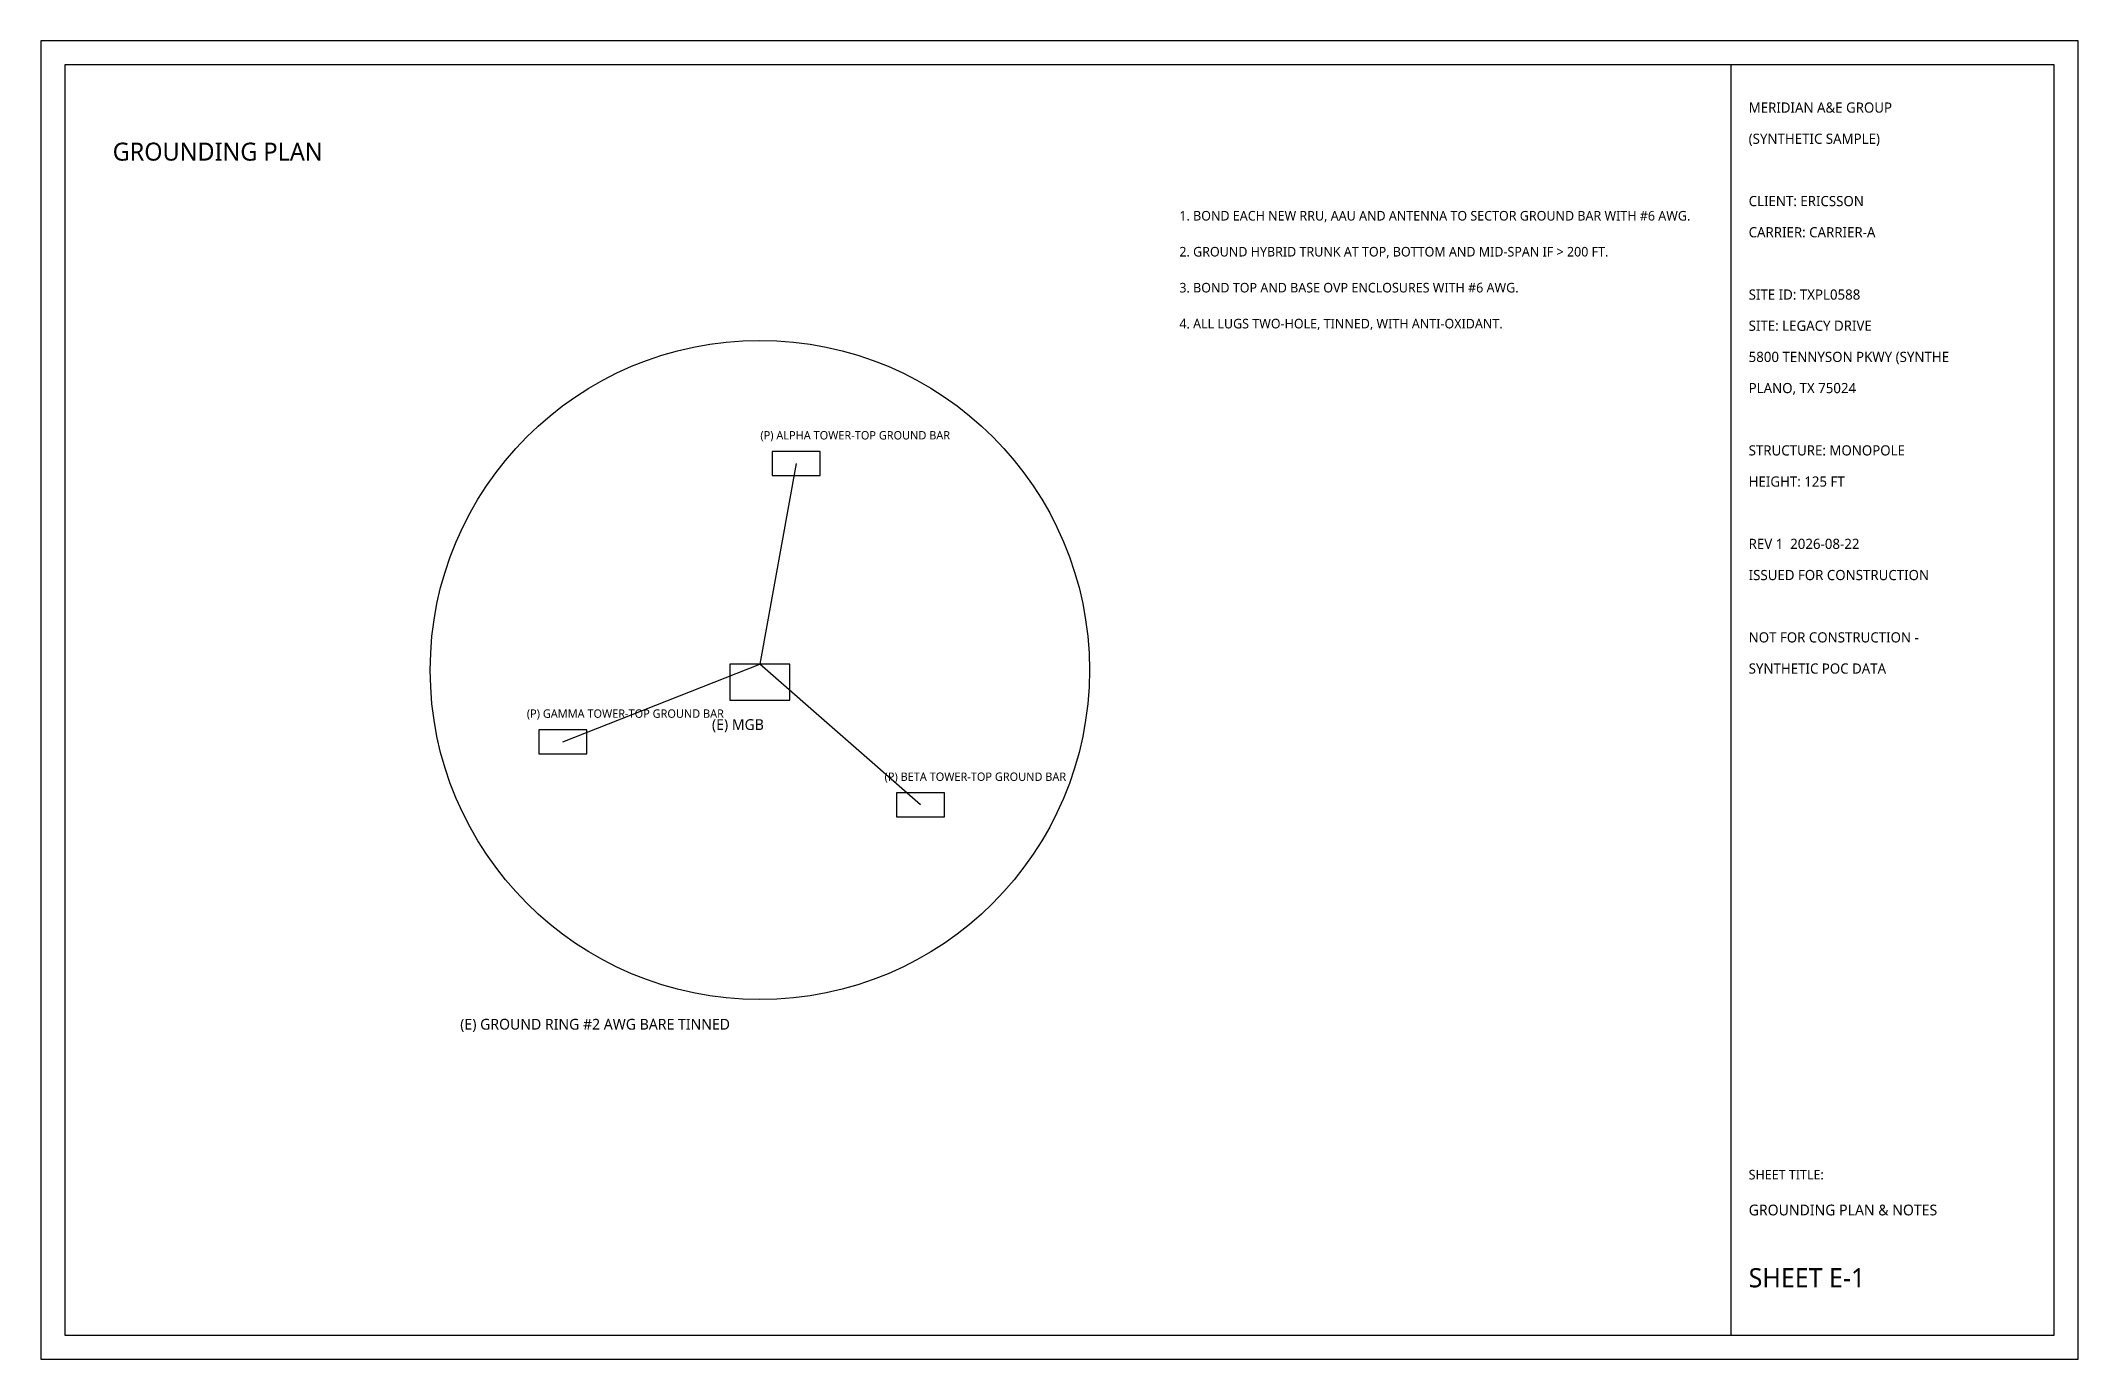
# Model space of a CAD drawing. Extents: x 0 to 1940, y 0 to 220.
# Drawn here: x 1600 to 1940, y 0 to 220 of the extents above; entities that cross this region are included whole.
import ezdxf

# ---------------------------------------------------------------- set-up
doc = ezdxf.new("R2010")
doc.units = 0
for name, color, linetype in [('A-BORDER', 7, 'Continuous'), ('A-TEXT', 7, 'Continuous'), ('A-TITLE', 7, 'Continuous'), ('E-GROUND', 2, 'Continuous')]:
    doc.layers.add(name, color=color, linetype=linetype)
doc.styles.add('OpenSans', font='OpenSans-Regular.ttf')

msp = doc.modelspace()

# ---------------------------------------------------------------- texts
at = {"layer": 'A-TEXT', "style": 'OpenSans'}
for s, height, p in [('GROUNDING PLAN', 3, (1612, 200)), ('1. BOND EACH NEW RRU, AAU AND ANTENNA TO SECTOR GROUND BAR WITH #6 AWG.', 1.6, (1790, 190)), ('2. GROUND HYBRID TRUNK AT TOP, BOTTOM AND MID-SPAN IF > 200 FT.', 1.6, (1790, 184)), ('3. BOND TOP AND BASE OVP ENCLOSURES WITH #6 AWG.', 1.6, (1790, 178)), ('4. ALL LUGS TWO-HOLE, TINNED, WITH ANTI-OXIDANT.', 1.6, (1790, 172)), ('(P) ALPHA TOWER-TOP GROUND BAR', 1.4, (1720.08, 153.47)), ('(P) GAMMA TOWER-TOP GROUND BAR', 1.4, (1681.11, 107.03)), ('(E) MGB', 1.8, (1712, 105)), ('(P) BETA TOWER-TOP GROUND BAR', 1.4, (1740.81, 96.5)), ('(E) GROUND RING #2 AWG BARE TINNED', 1.8, (1670, 55))]:
    msp.add_text(s, height=height, dxfattribs=at).set_placement(p)
at = {"layer": 'A-TITLE', "style": 'OpenSans'}
for s, height, p in [('MERIDIAN A&E GROUP', 1.7, (1885, 208)), ('(SYNTHETIC SAMPLE)', 1.7, (1885, 202.8)), ('CLIENT: ERICSSON', 1.7, (1885, 192.4)), ('CARRIER: CARRIER-A', 1.7, (1885, 187.2)), ('SITE ID: TXPL0588', 1.7, (1885, 176.8)), ('SITE: LEGACY DRIVE', 1.7, (1885, 171.6)), ('5800 TENNYSON PKWY (SYNTHE', 1.7, (1885, 166.4)), ('PLANO, TX 75024', 1.7, (1885, 161.2)), ('STRUCTURE: MONOPOLE', 1.7, (1885, 150.8)), ('HEIGHT: 125 FT', 1.7, (1885, 145.6)), ('REV 1  2026-08-22', 1.7, (1885, 135.2)), ('ISSUED FOR CONSTRUCTION', 1.7, (1885, 130)), ('NOT FOR CONSTRUCTION -', 1.7, (1885, 119.6)), ('SYNTHETIC POC DATA', 1.7, (1885, 114.4)), ('SHEET TITLE:', 1.6, (1885, 30)), ('GROUNDING PLAN & NOTES', 1.8, (1885, 24)), ('SHEET E-1', 3.2, (1885, 12))]:
    msp.add_text(s, height=height, dxfattribs=at).set_placement(p)

# ---------------------------------------------------------------- linework, layer by layer
at = {"layer": 'A-BORDER'}
for points in [[(1600, 0), (1940, 0), (1940, 220), (1600, 220)], [(1604, 4), (1936, 4), (1936, 216), (1604, 216)]]:
    msp.add_lwpolyline(points, close=True, dxfattribs=at)
at = {"layer": 'A-TITLE'}
msp.add_lwpolyline([(1882, 4), (1936, 4), (1936, 216), (1882, 216)], close=True, dxfattribs=at)
at = {"layer": 'E-GROUND'}
for p in [(1726.08, 149.47), (1687.11, 103.03), (1746.81, 92.5)]:
    msp.add_line(p, (1720, 116), dxfattribs=at)
for points in [[(1722.08, 147.47), (1730.08, 147.47), (1730.08, 151.47), (1722.08, 151.47)], [(1715, 110), (1725, 110), (1725, 116), (1715, 116)], [(1683.11, 101.03), (1691.11, 101.03), (1691.11, 105.03), (1683.11, 105.03)], [(1742.81, 90.5), (1750.81, 90.5), (1750.81, 94.5), (1742.81, 94.5)]]:
    msp.add_lwpolyline(points, close=True, dxfattribs=at)
msp.add_circle((1720, 115), 55, dxfattribs=at)

msp.set_redraw_order([(e.dxf.handle, doc.entitydb.next_handle()) for e in msp.query("TEXT MTEXT ATTDEF DIMENSION ARC_DIMENSION")])  # texts and dimensions are drawn at this point

doc.saveas('drawing.dxf')
